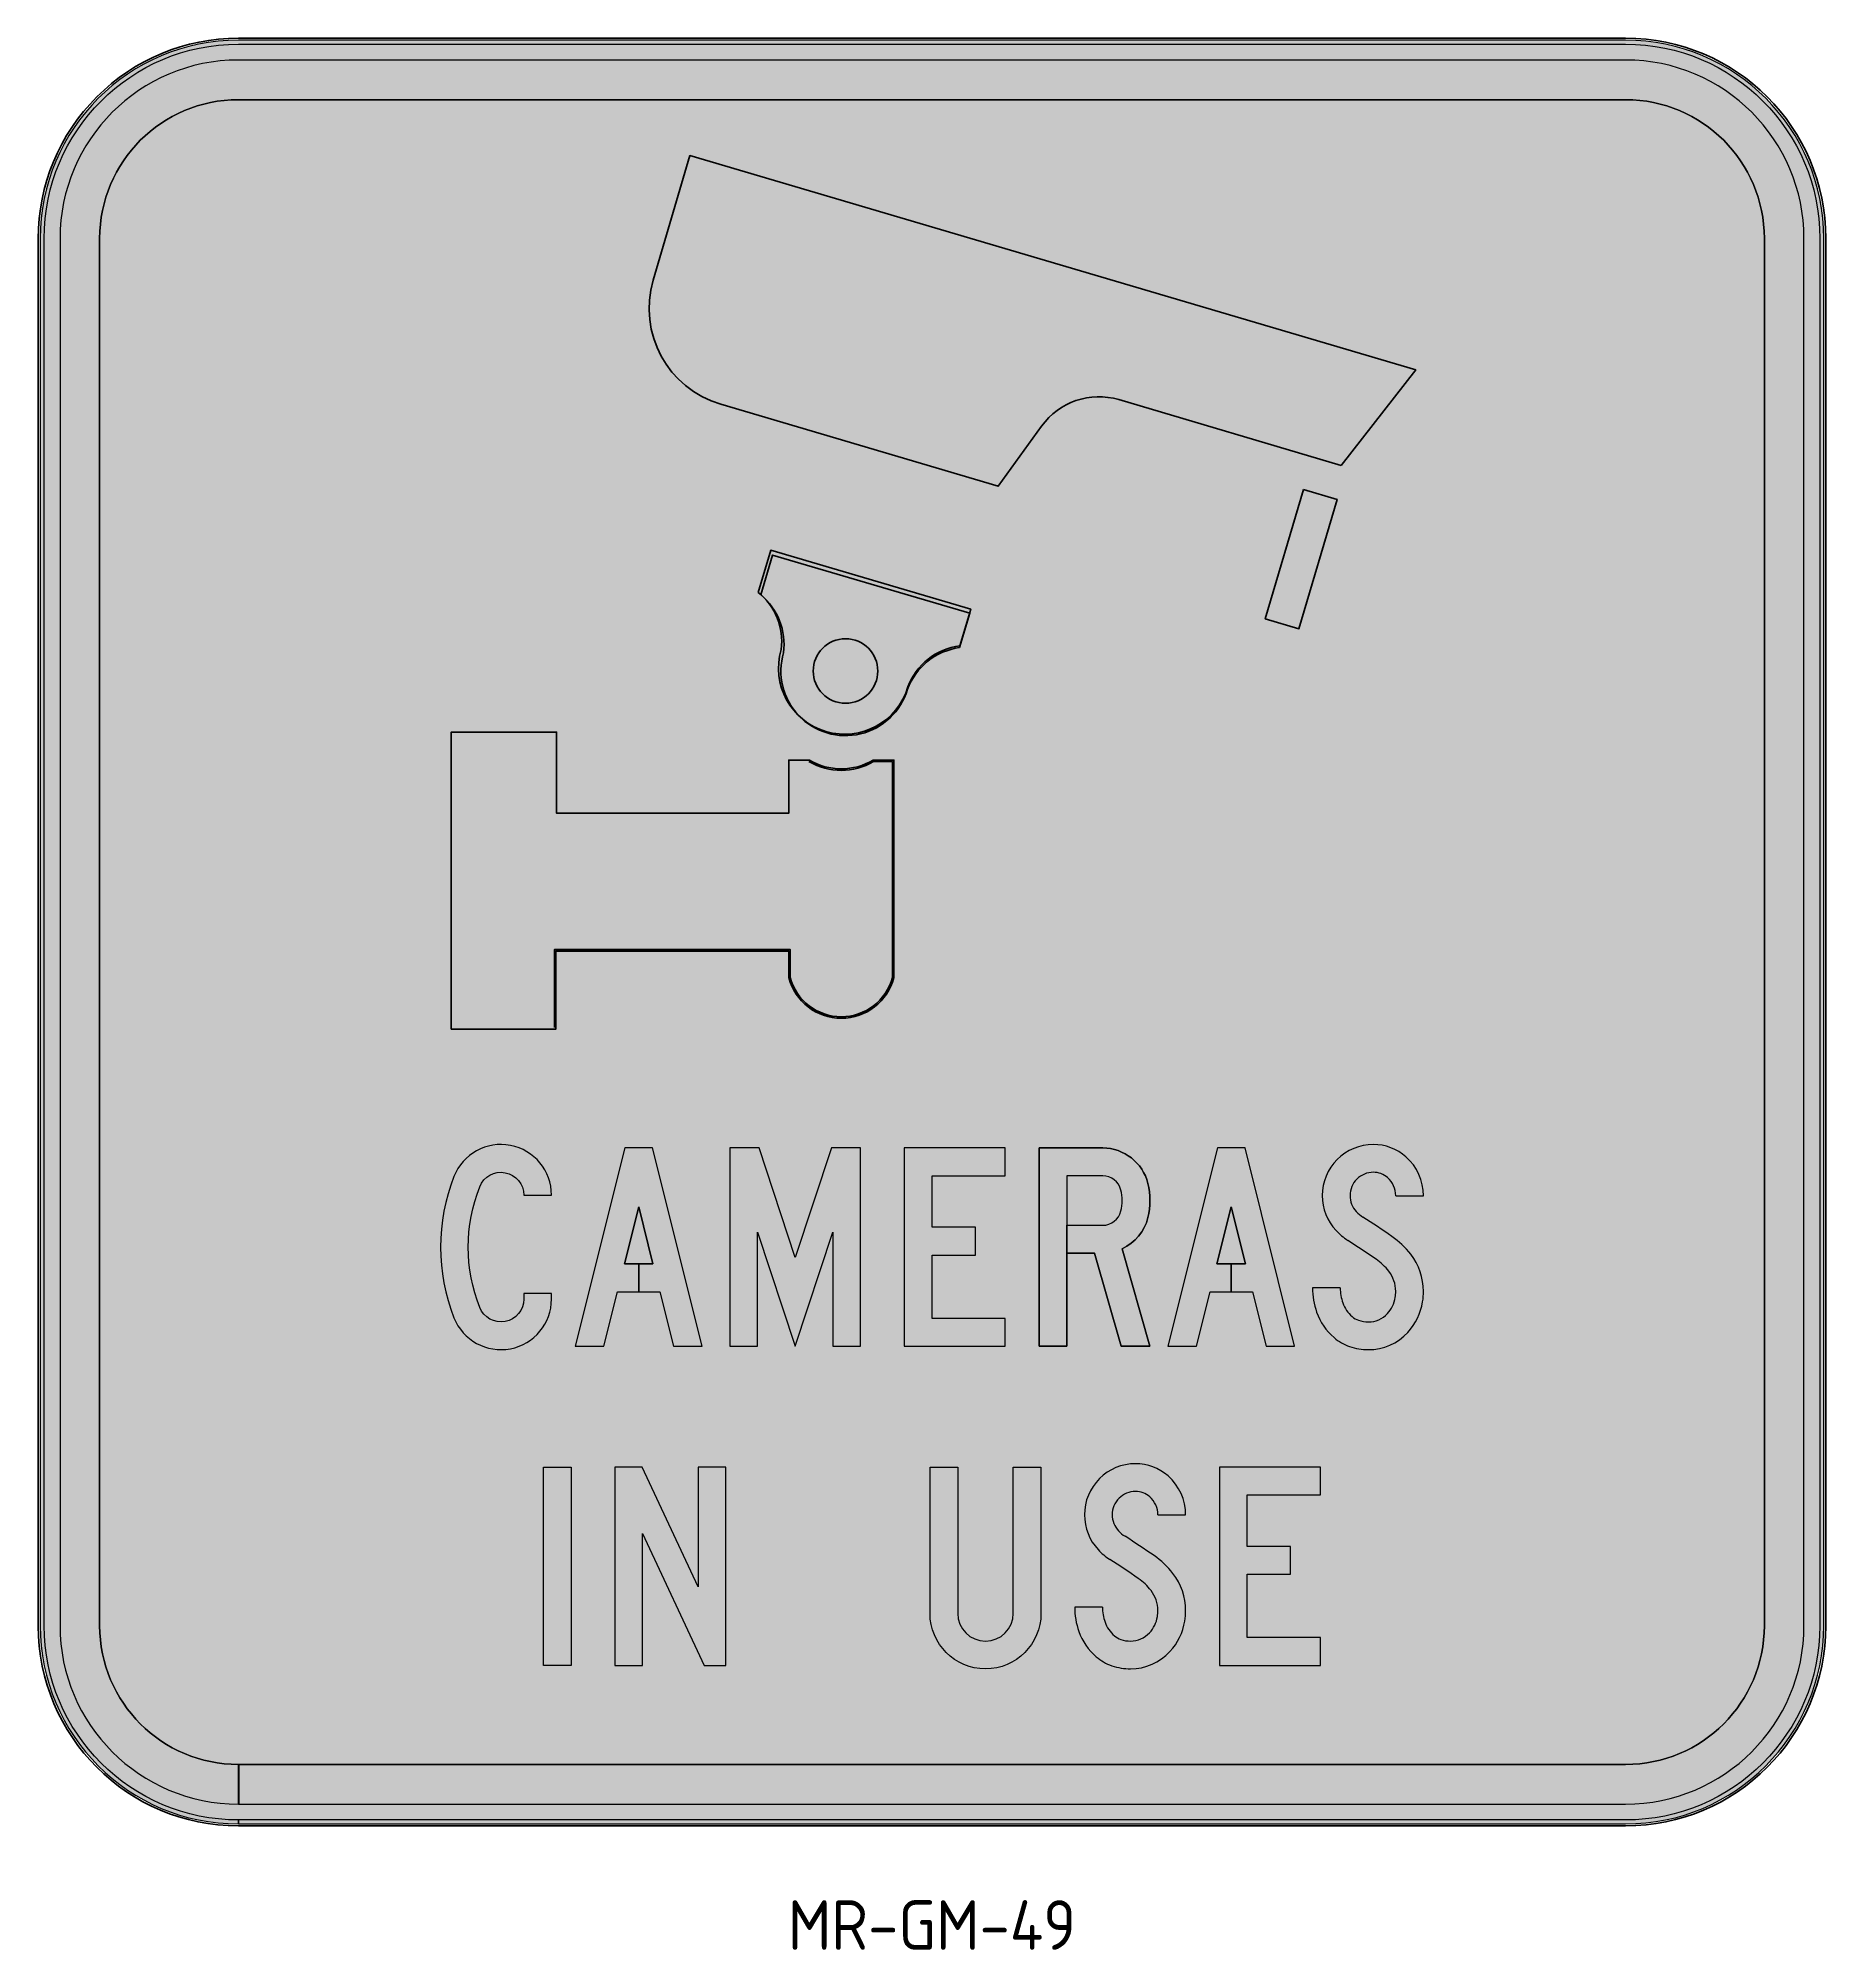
# Model space of a CAD drawing. Extents: x 2013.7 to 2103.9, y 627.3 to 723.8.
import ezdxf
from ezdxf.enums import TextEntityAlignment as Align

# ---------------------------------------------------------------- set-up
doc = ezdxf.new("R2010")
doc.units = 0
doc.header["$LTSCALE"] = 0.3
doc.header["$MEASUREMENT"] = 0
doc.linetypes.add('CENTERX2', pattern=[101.60000000000001, 63.5, -12.7, 12.7, -12.7])
for name, color, linetype, lineweight in [('GSBWFILL', 7, 'CONTINUOUS', 0), ('GSCOLORFILL', 7, 'CONTINUOUS', 0), ('GSOUTLINE', 7, 'CONTINUOUS', 0)]:
    doc.layers.add(name, color=color, linetype=linetype, lineweight=lineweight)
for name, color, linetype in [('L18', 4, 'CONTINUOUS'), ('L25', 1, 'CONTINUOUS'), ('L50', 6, 'CONTINUOUS'), ('T25', 1, 'CONTINUOUS'), ('T35', 3, 'CONTINUOUS'), ('Wipeout Frame & Hatch Boundary', 153, 'CONTINUOUS')]:
    doc.layers.add(name, color=color, linetype=linetype)
doc.styles.add('iso', font='isocp2.shx')
doc.styles.add('TSText', font='isocp2.shx')

# ---------------------------------------------------------------- blocks, each defined once
blk = doc.blocks.new('*U458')
at = {"layer": 'GSBWFILL', "transparency": 33554687}
blk.add_hatch(color=256, dxfattribs=at).paths.add_polyline_path([(-174.9000000000001, -220), (175, -220, 0.414213562373095), (220, -175), (220, 175, 0.414213562373095), (175, 220), (-175, 220, 0.414213562373095), (-220, 175), (-220, -175, 0.414213562373095), (-175, -220), (-175, -210, -0.414213562373095), (-210, -175), (-210, 175, -0.414213562373095), (-175, 210), (175, 210, -0.414213562373095), (210, 175), (210, -175, -0.414213562373095), (175, -210), (-174.9000000000001, -210)])
at = {"layer": 'GSCOLORFILL', "transparency": 33554687}
for color, points in [(7, [(-175, -225), (175, -225, 0.414213562373095), (225, -175), (225, 175, 0.414213562373095), (175, 225), (-175, 225, 0.414213562373095), (-225, 175), (-225, -175, 0.414213562373095)]), (7, [(-174.99, -225), (175, -225, 0.414213562373095), (225, -175), (225, 175, 0.414213562373095), (175, 225), (-175, 225, 0.414213562373095), (-225, 175), (-225, -175, 0.414213562373095), (-175, -225), (-175, -224, -0.414213562373095), (-224, -175), (-224, 175, -0.414213562373095), (-175, 224), (175, 224, -0.414213562373095), (224, 175), (224, -175, -0.414213562373095), (175, -224), (-174.99, -224)]), (28, [(-174.9000000000001, -220), (175, -220, 0.414213562373095), (220, -175), (220, 175, 0.414213562373095), (175, 220), (-175, 220, 0.414213562373095), (-220, 175), (-220, -175, 0.414213562373095), (-175, -220), (-175, -210, -0.414213562373095), (-210, -175), (-210, 175, -0.414213562373095), (-175, 210), (175, 210, -0.414213562373095), (210, 175), (210, -175, -0.414213562373095), (175, -210), (-174.9000000000001, -210)])]:
    blk.add_hatch(color=color, dxfattribs=at).paths.add_polyline_path(points)
at = {"layer": 'GSBWFILL', "linetype": 'Continuous', "transparency": 33554687}
for points in [[(-175, -225), (175, -225, 0.414213562373095), (225, -175), (225, 175, 0.414213562373095), (175, 225), (-175, 225, 0.414213562373095), (-225, 175), (-225, -175, 0.414213562373095), (-175, -225)], [(-174.9000000000001, -220), (175, -220, 0.414213562373095), (220, -175), (220, 175, 0.414213562373095), (175, 220), (-175, 220, 0.414213562373095), (-220, 175), (-220, -175, 0.414213562373095), (-175, -220), (-175, -210, -0.414213562373095), (-210, -175), (-210, 175, -0.414213562373095), (-175, 210), (175, 210, -0.414213562373095), (210, 175), (210, -175, -0.414213562373095), (175, -210), (-174.9000000000001, -210), (-174.9000000000001, -220)]]:
    blk.add_lwpolyline(points, format="xyb", close=True, dxfattribs=at)
at = {"layer": 'GSCOLORFILL', "color": 7, "linetype": 'Continuous', "transparency": 33554687}
for points in [[(-175, -225), (175, -225, 0.414213562373095), (225, -175), (225, 175, 0.414213562373095), (175, 225), (-175, 225, 0.414213562373095), (-225, 175), (-225, -175, 0.414213562373095), (-175, -225)], [(-174.99, -225), (175, -225, 0.414213562373095), (225, -175), (225, 175, 0.414213562373095), (175, 225), (-175, 225, 0.414213562373095), (-225, 175), (-225, -175, 0.414213562373095), (-175, -225), (-175, -224, -0.414213562373095), (-224, -175), (-224, 175, -0.414213562373095), (-175, 224), (175, 224, -0.414213562373095), (224, 175), (224, -175, -0.414213562373095), (175, -224), (-174.99, -224), (-174.99, -225)]]:
    blk.add_lwpolyline(points, format="xyb", close=True, dxfattribs=at)
at = {"layer": 'GSCOLORFILL', "color": 28, "linetype": 'Continuous', "transparency": 33554687}
blk.add_lwpolyline([(-174.9000000000001, -220), (175, -220, 0.414213562373095), (220, -175), (220, 175, 0.414213562373095), (175, 220), (-175, 220, 0.414213562373095), (-220, 175), (-220, -175, 0.414213562373095), (-175, -220), (-175, -210, -0.414213562373095), (-210, -175), (-210, 175, -0.414213562373095), (-175, 210), (175, 210, -0.414213562373095), (210, 175), (210, -175, -0.414213562373095), (175, -210), (-174.9000000000001, -210), (-174.9000000000001, -220)], format="xyb", close=True, dxfattribs=at)
at = {"layer": 'GSOUTLINE', "linetype": 'Continuous', "transparency": 33554687}
for points in [[(-175, -225), (175, -225, 0.414213562373095), (225, -175), (225, 175, 0.414213562373095), (175, 225), (-175, 225, 0.414213562373095), (-225, 175), (-225, -175, 0.414213562373095), (-175, -225)], [(-175, -220), (175, -220, 0.414213562373095), (220, -175), (220, 175, 0.414213562373095), (175, 220), (-175, 220, 0.414213562373095), (-220, 175), (-220, -175, 0.414213562373095), (-175, -220)], [(-175, -210), (175, -210, 0.414213562373095), (210, -175), (210, 175, 0.414213562373095), (175, 210), (-175, 210, 0.414213562373095), (-210, 175), (-210, -175, 0.414213562373095), (-175, -210)]]:
    blk.add_lwpolyline(points, format="xyb", close=True, dxfattribs=at)
at = {"layer": 'GSBWFILL', "color": 250, "transparency": 33554687, "style": 'TSText'}
for s in ['levels:GSCOLORFILL|GSBWFILL|GSOUTLINE', 'panelStyle:MR-VMAX-BRIDGE.ssm', 'chevronShoulderRadius:300.000', 'constructPanels:900|600|450', 'panelBorderRadius:300.000', 'chevronTipRadius:300.000', 'constructPanelMode:0', 'panelRoundCorners:0', 'heightRounding:10', 'panelStation:none', 'panelHeightLock:1', 'widthRounding:10', 'panelWidthLock:1', 'legendMaterial:0', 'panelName:name', 'panelMounting:0', 'panelStandard:1', 'panelMaterial:0', 'panelQuantity:1', 'marginAlign:9', 'panelShape:0', 'panelSizes:', 'version:2']:
    blk.add_text(s, height=0.001, dxfattribs=at).set_placement((0, 224.998), align=Align.CENTER)
blk = doc.blocks.new('Camera')
at = {"layer": 'L25'}
h = blk.add_hatch(color=256, dxfattribs=at)
edge = h.paths.add_edge_path()
edge.add_arc((84.66920673320692, 69.43763355502176), 22.79066361325882, 74.40938376992608, 144.0142474062706, ccw=False)
edge.add_line((90.79447271903791, 91.3897510960594), (167.4828634080359, 68.68678976799163))
edge.add_line((167.4828634080359, 68.68678976799163), (192.5037731776611, 100.7820902805462))
edge.add_line((192.5037731776611, 100.7820902805462), (-53.70310052317109, 174.4450922760134))
edge.add_line((-53.70310052317109, 174.4450922760134), (-66.0738022249634, 132.5620986703684))
edge.add_arc((-34.31780490458459, 121.7677670060345), 33.54043771168687, 161.2263455867749, 251.9348566067961)
edge.add_line((-44.71863138158642, 89.88071994164125), (50.97590319090068, 61.65414965362811))
edge.add_line((50.97590319090068, 61.65414965362811), (66.22784201816557, 82.82906422465453))
h = blk.add_hatch(color=256, dxfattribs=at)
edge = h.paths.add_edge_path()
edge.add_line((-41.30773826359746, 77.34438804692945), (52.73255857626737, 49.5683300337995))
edge.add_arc((54.41175770526479, 55.25352785666985), 5.927999999999619, 253.5447904168681, 325.3043242976732)
edge.add_line((59.28568226530206, 51.87920668300137), (75.87889490258294, 75.84671375786286))
edge.add_arc((85.62674402265657, 69.09807141052579), 11.85599999999926, 73.54479041686432, 145.3043242976715, ccw=False)
edge.add_line((88.98514228065233, 80.46846705626672), (144.3977076630099, 63.03057856364171))
edge.add_line((144.3977076630099, 63.03057856364171), (133.7840395961493, 27.09630397739454))
edge.add_arc((111.2020968943862, 34.43026085292252), 23.74302128284898, 256.1086426098666, 342.00771387848613, ccw=False)
edge.add_line((105.5018340014558, 11.38165866994177), (-66.67791374600438, 62.65435047593428))
edge.add_line((-66.67791374600438, 62.65435047593428), (-61.02416674809774, 82.64139518961451))
edge.add_arc((-56.40378550494188, 78.75304871488413), 6.038804611813062, 53.890681043339725, 139.9172424655408, ccw=False)
edge.add_line((-52.84495027213688, 83.63176298458768), (-46.05608513736388, 79.45982957473416))
edge.add_arc((-35.71040783360604, 96.29504745649751), 19.75999999999906, 238.4281981144308, 253.5447904168671)
h.paths.add_polyline_path([(153.865177982635, 61.69214184578107), (141.0123436040567, 18.17681077814973), (152.3524745218374, 14.82735161188282), (165.2053089004148, 58.34268267951404)])
h = blk.add_hatch(color=256, dxfattribs=at)
edge = h.paths.add_edge_path()
edge.add_line((42.06102124824974, 20.87137592221256), (-25.09119582047788, 40.70382468697812))
edge.add_line((-25.09119582047788, 40.70382468697812), (-28.82078195788654, 26.5966810118332))
edge.add_arc((-44.60620257825758, 8.66193400229588), 23.89214629241465, -6.017991549887711, 48.64710411122883, ccw=False)
edge.add_arc((0, 0), 21.73599999999982, 163.5447904168678, 343.5447904168681)
edge.add_arc((41.24222801982432, -13.66947818873166), 21.73599999999959, 97.55712247335822, 159.7803008659894, ccw=False)
edge.add_line((38.38362725755269, 7.877728072914692), (42.06102124825065, 20.87137592221256))
edge = h.paths.add_edge_path(flags=16)
edge.add_arc((-9.094947017729282e-13, 2.273736754432321e-13), 10.86799999999994, 0, 360)
h = blk.add_hatch(color=256, dxfattribs=at)
h.dxf.hatch_style = 1
edge = h.paths.add_edge_path()
edge.add_line((-18.67041535993758, -29.71924458695628), (-12.34721535993776, -29.71924458695594))
edge.add_arc((-1.646306181458385, -12.44637421554694), 20.31899377709371, 238.2209078709051, 302.3636036594885)
edge.add_line((9.230254894363497, -29.60918072490074), (15.55345489436422, -29.60918072490063))
edge.add_line((15.55345489436422, -29.60918072490063), (15.77071385508953, -103.0705003375))
edge.add_arc((-1.420486144911592, -98.51711713816326), 17.78400000000026, 194.8351115819763, 345.16488841802374, ccw=False)
edge.add_line((-18.61168614491089, -103.0705003375), (-18.61168614491089, -93.705525479465))
edge.add_line((-18.61168614491089, -93.705525479465), (-97.93825447792824, -93.705525479465))
edge.add_line((-97.93825447792915, -93.705525479465), (-97.93825447792915, -119.9545636059241))
edge.add_line((-97.93825447792915, -119.9545636059241), (-132.9134539716279, -119.7171594600158))
edge.add_line((-132.9134539716279, -119.7171594600158), (-133.8451445087903, -19.78593794992389))
edge.add_line((-133.8451445087903, -19.78593794992389), (-97.2611011893514, -20.02334209583228))
edge.add_line((-97.2611011893514, -20.02334209583228), (-97.77281189572113, -47.70537429487126))
edge.add_line((-97.77281189572113, -47.70537429487126), (-18.71154593771007, -47.70537429487126))
edge.add_line((-18.71154593771007, -47.70537429487126), (-18.67041535993758, -29.71924458695628))
blk.add_lwpolyline([(166.7837793174422, 69.16355601610746), (91.92621666620471, 91.27373721282197, 0.3186008350386753), (65.96961502853992, 82.39255785241289), (51.39919210745757, 62.16601046160963), (-41.99356785821965, 89.75080980810924, -0.414213562373098), (-64.69422712350115, 131.482392535363), (-52.32352542170793, 173.365386141008), (191.8046890870673, 101.258856528662)], format="xyb", close=True, dxfattribs=at)
at = {"layer": 'L50'}
blk.add_lwpolyline([(154.023859703525, 61.08642588285932), (141.1710253249466, 17.57109481522798), (152.5111562427273, 14.22163564896107), (165.3639906213048, 57.73696671659229)], close=True, dxfattribs=at)
for points in [[(38.46008377041926, 8.420603389996927, 0.2822276516557647), (21.00912334612258, -5.319812424130532, -0.9987357373694056), (-21.6364506395339, 7.251721132855209, 0.2599947367728853), (-29.35878729053456, 26.44922511324978), (-25.1725739409967, 40.6223214482111), (42.10226696297286, 20.75179842173986)], [(38.38362725755269, 7.877728072914692, 0.278373520965832), (20.84572535052575, -6.157063472990899, -1.000000000000006), (-20.84572535052575, 6.157063472991013, 0.2564196890260366), (-28.48655428020902, 25.6303989692758), (-24.53302895965226, 39.0156926827807), (41.79427897383994, 19.42503617780903)], [(16.26471385508921, -103.134365773444, -0.7724397442335569), (-19.10568614491149, -103.134365773444), (-19.10568614491149, -94.19952547946502), (-97.44425447792946, -94.19952547946502), (-97.44425447792946, -120.4485636059242), (-132.6567667368799, -120.4485636059242), (-132.6567667368799, -20.56267673209425), (-97.17895210292227, -20.56267673209425), (-97.17895210292227, -47.87227902051677), (-19.10568614491149, -47.87227902051677), (-19.10568614491149, -29.95404445386657), (-12.15267753370517, -29.95404445386623, 0.2766556562546071), (9.311705243882898, -29.95404445386669), (16.26471385508921, -29.95404445386646)]]:
    blk.add_lwpolyline(points, format="xyb", close=True, dxfattribs=at)
for points in [[(-12.28848614491199, -30.44804445386626, 0.2731985141439801), (9.4475138550888, -30.4480444538666), (15.77071385508953, -30.44804445386649), (15.77071385508953, -103.0705003375, -0.7696156638665891), (-18.61168614491089, -103.0705003375), (-18.61168614491089, -93.705525479465), (-97.93825447792915, -93.705525479465), (-97.93825447792915, -119.9545636059241)], [(1.297067741165847, -116.1463980464852), (0.2287895298823059, -116.2244756579577, -0.3663741095108233)]]:
    blk.add_lwpolyline(points, format="xyb", dxfattribs=at)
blk.add_circle((-9.094947017729282e-13, 0), 10.868, dxfattribs=at)
at = {"layer": 'Wipeout Frame & Hatch Boundary'}
blk.add_lwpolyline([(-19.10568614491149, -29.95404445386657), (-12.15267753370517, -29.95404445386623, 0.2766556562546071), (9.311705243882898, -29.95404445386669), (16.26471385508921, -29.95404445386646), (16.26471385508921, -103.134365773444, -0.7724397442335563), (-19.10568614491149, -103.134365773444), (-19.10568614491149, -94.19952547946502), (-97.44425447792946, -94.19952547946502), (-97.44425447792946, -120.4485636059242), (-132.6567667368799, -120.4485636059242), (-132.6567667368799, -20.56267673209425), (-97.17895210292227, -20.56267673209425), (-97.17895210292227, -47.87227902051677), (-19.10568614491149, -47.87227902051677)], format="xyb", close=True, dxfattribs=at)
blk = doc.blocks.new('*U86')
at = {"layer": 'GSBWFILL', "linetype": 'Continuous'}
blk.add_hatch(color=256, dxfattribs=at).paths.add_polyline_path([(0, 200), (28, 200), (28, 0), (0, 0)])
at = {"layer": 'GSCOLORFILL', "linetype": 'Continuous'}
blk.add_hatch(color=0, dxfattribs=at).paths.add_polyline_path([(0, 200), (28, 200), (28, 0), (0, 0)])
at = {"layer": 'GSBWFILL'}
blk.add_lwpolyline([(0, 200), (28, 200), (28, 0), (0, 0)], close=True, dxfattribs=at)
at = {"layer": 'GSCOLORFILL', "color": 0}
blk.add_lwpolyline([(0, 200), (28, 200), (28, 0), (0, 0)], close=True, dxfattribs=at)
at = {"layer": 'GSOUTLINE'}
blk.add_lwpolyline([(0, 200), (28.00000000000003, 200), (28.00000000000003, 0), (0, 0)], close=True, dxfattribs=at)
blk = doc.blocks.new('*U87')
at = {"layer": 'GSBWFILL', "linetype": 'Continuous'}
blk.add_hatch(color=256, dxfattribs=at).paths.add_polyline_path([(27.99999999999999, 133), (90, 0), (112, 0), (112, 200), (83.99999999999999, 200), (84, 79.1412182153928), (27.65981601018314, 200), (0, 200), (0, 0), (28, 0)])
at = {"layer": 'GSCOLORFILL', "linetype": 'Continuous'}
blk.add_hatch(color=0, dxfattribs=at).paths.add_polyline_path([(27.65981601018313, 200), (0, 200), (0, 0), (28, 0), (28, 133), (90, 0), (112, 0), (112, 200), (83.99999999999999, 200), (84, 79.1412182153928)])
at = {"layer": 'GSBWFILL'}
blk.add_lwpolyline([(90, 0), (112, 0), (112, 200), (84, 200), (84, 79.14121821539283), (27.65981601018314, 200), (0, 200), (0, 0), (28, 0), (28, 133)], close=True, dxfattribs=at)
at = {"layer": 'GSCOLORFILL', "color": 0}
blk.add_lwpolyline([(90, 0), (112, 0), (112, 200), (84, 200), (84, 79.14121821539283), (27.65981601018314, 200), (0, 200), (0, 0), (28, 0), (28, 133)], close=True, dxfattribs=at)
at = {"layer": 'GSOUTLINE'}
blk.add_lwpolyline([(90, 0), (112, 0), (112, 200), (84, 200), (84.00000000000001, 79.14121821539283), (27.65981601018314, 200), (0, 200), (0, 0), (28, 0), (28, 133)], close=True, dxfattribs=at)
blk = doc.blocks.new('*U85')
at = {"layer": 'T35', "color": 28, "xscale": 0.25, "yscale": 0.25, "zscale": 0.25}
for name, p in [('*U86', (0, 0)), ('*U87', (18, 0))]:
    blk.add_blockref(name, p, dxfattribs=at)
blk = doc.blocks.new('*U89')
at = {"layer": 'GSBWFILL', "linetype": 'Continuous'}
blk.add_hatch(color=256, dxfattribs=at).paths.add_polyline_path([(28, 200), (0, 200), (0, 52.50000000000001, 1), (112, 52.50000000000001), (112, 200), (84, 200), (84, 52.5, -1), (28, 52.5)])
at = {"layer": 'GSCOLORFILL', "linetype": 'Continuous'}
blk.add_hatch(color=0, dxfattribs=at).paths.add_polyline_path([(84, 52.5, -1), (28, 52.5), (28, 200), (0, 200), (0, 52.50000000000001, 1), (112, 52.50000000000001), (112, 200), (84, 200)])
at = {"layer": 'GSBWFILL'}
blk.add_lwpolyline([(28, 200), (28, 52.5, 0.9999999999999999), (84, 52.5), (84, 200), (112, 200), (112, 52.5, -0.9999999999999999), (0, 52.50000000000001), (0, 200)], format="xyb", close=True, dxfattribs=at)
at = {"layer": 'GSCOLORFILL', "color": 0}
blk.add_lwpolyline([(28, 200), (28, 52.5, 0.9999999999999999), (84, 52.5), (84, 200), (112, 200), (112, 52.5, -0.9999999999999999), (0, 52.50000000000001), (0, 200)], format="xyb", close=True, dxfattribs=at)
at = {"layer": 'GSOUTLINE'}
blk.add_lwpolyline([(28, 200), (28, 52.5, 0.9999999999999999), (84, 52.5), (84, 200), (112, 200), (112, 52.5, -0.9999999999999999), (0, 52.50000000000001), (0, 200)], format="xyb", close=True, dxfattribs=at)
blk = doc.blocks.new('*U90')
at = {"layer": 'GSBWFILL'}
h = blk.add_hatch(color=256, dxfattribs=at)
edge = h.paths.add_edge_path()
edge.add_arc((-588.4723226266601, -858.0780040650642), 1149.124344074378, 55.390937114462815, 57.1046488588774, ccw=False)
edge.add_arc((31.18875155796178, 39.86795207670414), 58.12169191857565, 37.884517576685596, 55.39093711446287, ccw=False)
edge.add_arc((51.07604529441613, 55.3411589762802), 32.92398202427961, -5.115907697472721e-13, 37.884517576685425, ccw=False)
edge.add_arc((45.39801581993486, 55.34115897628291), 38.60201149876088, 350.8629013217493, 359.99999999999557, ccw=False)
edge.add_arc((52.5060887035079, 54.19790915921546), 31.40258650349834, 317.29673378813345, 350.8629013217563, ccw=False)
edge.add_arc((56.3989800737183, 50.60524148717003), 26.10524148716998, 269.9999999999999, 317.29673378814437, ccw=False)
edge.add_arc((56.39898007371815, 55.00067885734074), 30.5006788573407, 251.0789535256293, 270.00000000000017, ccw=False)
edge.add_arc((52.92295380146508, 44.86019333778771), 19.78096779697818, 229.3133006079087, 251.0789535256289, ccw=False)
edge.add_arc((61.12408724516904, 54.39936889565766), 32.36089069361404, 199.4306394672327, 229.3133006079094, ccw=False)
edge.add_arc((73.76258936871797, 58.85737200696578), 45.76258937718751, 180.0011023316868, 199.4302684762635, ccw=False)
edge.add_line((28, 58.85649156598452), (0, 58.85649156598452))
edge.add_arc((73.76258927216888, 58.85737198186531), 73.76258927742312, 180.0006838712507, 199.430409309594)
edge.add_arc((61.12408724516904, 54.39936889565759), 60.36089069361399, 199.4306394672326, 229.3133006079094)
edge.add_arc((52.92295380146489, 44.86019333778737), 47.78096779697781, 229.3133006079091, 251.0789535256293)
edge.add_arc((56.39898007371816, 55.00067885734096), 58.50067885734091, 251.0789535256294, 270.0000000000002)
edge.add_arc((56.39898007371833, 50.60524148716994), 54.10524148716989, 270, 317.2967337881445)
edge.add_arc((52.50608870351375, 54.19790915921264), 59.40258650349213, 317.2967337881368, 350.8629013217596)
edge.add_arc((45.39801581995373, 55.34115897628128), 66.60201149874202, 350.8629013217525, 359.9999999999986)
edge.add_arc((51.07604529441608, 55.34115897628012), 60.92398202427966, 359.9999999999996, 397.8845175766854)
edge.add_arc((31.18875155796106, 39.86795207670393), 86.12169191857632, 37.88451757668539, 55.39093711446263)
edge.add_arc((-588.4723226266598, -858.0780040650584), 1177.124344074373, 55.39093711446263, 57.10464885887728)
edge.add_arc((69.97983884586506, 159.9151743049558), 35.25734506305535, 223.0175993707188, 237.1046488588782, ccw=False)
edge.add_arc((61.47128691910493, 151.9759336269728), 23.62003444447538, 179.9999999999997, 223.0175993707179, ccw=False)
edge.add_arc((61.37529404391439, 151.9759153760051), 23.52404156929193, 89.99988059696187, 179.9999555474589, ccw=False)
edge.add_arc((61.3753429696798, 153.7310205923658), 21.76893635288013, 48.67847151851021, 89.9999997426533, ccw=False)
edge.add_arc((59.71208169603344, 151.8392041010447), 24.28794562266184, 1.1368683772161603e-13, 48.67847151851021, ccw=False)
edge.add_line((84.00002731869529, 151.8392041010448), (112.0000273186952, 151.8392041010448))
edge.add_arc((59.71208169603332, 151.8392041010447), 52.28794562266185, 6.228754935835708e-14, 48.67847151851004)
edge.add_arc((61.37534296967969, 153.7310205923658), 49.76893635288013, 48.67847151851002, 89.99999974265315)
edge.add_arc((61.37527579294667, 151.9759336269729), 51.52402331831713, 89.99992504950285, 180)
edge.add_arc((61.47128691910104, 151.9759336269713), 51.62003444447149, 179.9999999999982, 223.0175993707195)
edge.add_arc((69.97983884586587, 159.9151743049557), 63.25734506305586, 223.0175993707178, 237.1046488588772)
at = {"layer": 'GSCOLORFILL'}
h = blk.add_hatch(color=0, dxfattribs=at)
edge = h.paths.add_edge_path()
edge.add_arc((-588.4723226266601, -858.0780040650652), 1149.124344074379, 55.390937114462815, 57.10464885887751, ccw=False)
edge.add_arc((31.18875155796184, 39.86795207670409), 58.12169191857565, 37.884517576685596, 55.39093711446287, ccw=False)
edge.add_arc((51.0760452944162, 55.34115897628014), 32.9239820242796, -5.115907697472721e-13, 37.884517576685425, ccw=False)
edge.add_arc((45.39801581993492, 55.34115897628286), 38.60201149876088, 350.8629013217493, 359.99999999999557, ccw=False)
edge.add_arc((52.50608870350796, 54.1979091592154), 31.40258650349834, 317.29673378813345, 350.8629013217563, ccw=False)
edge.add_arc((56.39898007371836, 50.60524148716998), 26.10524148716998, 269.9999999999999, 317.29673378814437, ccw=False)
edge.add_arc((56.39898007371819, 55.00067885734079), 30.50067885734079, 251.0789535256293, 270.0000000000002, ccw=False)
edge.add_arc((52.92295380146511, 44.86019333778766), 19.78096779697818, 229.3133006079087, 251.0789535256289, ccw=False)
edge.add_arc((61.1240872451691, 54.3993688956575), 32.36089069361397, 199.4306394672325, 229.3133006079092, ccw=False)
edge.add_arc((73.76258936871804, 58.85737200696581), 45.76258937718752, 180.0011023316869, 199.4302684762636, ccw=False)
edge.add_line((28.00000000000006, 58.85649156598447), (5.684341886080801e-14, 58.85649156598447))
edge.add_arc((73.76258927216892, 58.85737198186517), 73.7625892774231, 180.0006838712507, 199.4304093095939)
edge.add_arc((61.12408724516906, 54.39936889565754), 60.36089069361399, 199.4306394672326, 229.3133006079094)
edge.add_arc((52.92295380146494, 44.86019333778746), 47.78096779697793, 229.3133006079092, 251.0789535256294)
edge.add_arc((56.39898007371823, 55.00067885734082), 58.50067885734082, 251.0789535256293, 270.0000000000002)
edge.add_arc((56.39898007371839, 50.60524148716989), 54.10524148716989, 270, 317.2967337881445)
edge.add_arc((52.50608870351381, 54.19790915921259), 59.40258650349213, 317.2967337881368, 350.8629013217596)
edge.add_arc((45.39801581995378, 55.34115897628123), 66.60201149874202, 350.8629013217525, 359.9999999999986)
edge.add_arc((51.07604529441615, 55.34115897628006), 60.92398202427965, 359.9999999999996, 397.8845175766854)
edge.add_arc((31.18875155796111, 39.86795207670387), 86.12169191857632, 37.88451757668539, 55.39093711446263)
edge.add_arc((-588.4723226266597, -858.0780040650593), 1177.124344074374, 55.39093711446266, 57.1046488588773)
edge.add_arc((69.97983884586509, 159.9151743049558), 35.25734506305535, 223.0175993707188, 237.1046488588782, ccw=False)
edge.add_arc((61.47128691910495, 151.9759336269727), 23.62003444447538, 179.9999999999997, 223.0175993707179, ccw=False)
edge.add_arc((61.37529404391444, 151.975915376005), 23.52404156929194, 89.99988059696187, 179.9999555474588, ccw=False)
edge.add_arc((61.37534296967986, 153.7310205923658), 21.76893635288013, 48.67847151851021, 89.9999997426533, ccw=False)
edge.add_arc((59.71208169603349, 151.8392041010447), 24.28794562266184, 1.1368683772161603e-13, 48.67847151851021, ccw=False)
edge.add_line((84.00002731869535, 151.8392041010447), (112.0000273186952, 151.8392041010447))
edge.add_arc((59.71208169603338, 151.8392041010447), 52.28794562266185, 6.228754935835708e-14, 48.67847151851004)
edge.add_arc((61.37534296967974, 153.7310205923658), 49.76893635288013, 48.67847151851002, 89.99999974265315)
edge.add_arc((61.37527579294671, 151.9759336269728), 51.52402331831715, 89.99992504950283, 180)
edge.add_arc((61.47128691910107, 151.9759336269712), 51.62003444447149, 179.9999999999982, 223.0175993707195)
edge.add_arc((69.9798388458659, 159.9151743049557), 63.25734506305586, 223.0175993707178, 237.1046488588772)
at = {"layer": 'GSBWFILL'}
blk.add_lwpolyline([(35.6243747548364, 106.8002631074727, -0.007477617457592849), (64.20035787855659, 87.70480941089664, -0.07653508003658695), (77.0612996781415, 75.55885288404744, -0.1668246549558401), (84.00002731869574, 55.34115897627992, -0.03988925045285916), (83.51021385884701, 49.21126073950864, -0.1475163149276702), (75.58309381173683, 32.90062589715426, -0.2093514251822395), (56.39898007371823, 24.50000000000005, -0.08274672380428141), (46.50867981910588, 26.14806421616401, -0.09525713690544169), (40.02729793126755, 29.86056845372718, -0.1311316713294231), (30.60631442254314, 43.6340176041005, -0.08497940783612039), (28, 58.85649156598452), (0, 58.85649156598452, 0.08498186583925775), (4.201057313777966, 34.31938411587321, 0.1311316713294234), (21.77347091575191, 8.628569035687626, 0.09525713690544146), (37.42926199944336, -0.3389924730190117, 0.08274672380428119), (56.39898007371835, -3.49999999999995, 0.2093514251822393), (96.1596199828706, 13.91098212143674, 0.1475163149276702), (111.154927272909, 44.76493413720203, 0.03988925045285871), (112.0000273186957, 55.34115897627969, 0.1668246549558401), (99.16030101424212, 92.752867538776, 0.07653508003658697), (80.10362818031524, 110.7501124835231, 0.007477617457592849), (50.83135180374566, 130.3108532539143, -0.06154387494556116), (44.20163620944518, 135.8618034449074, -0.189935492987521), (37.85125247462955, 151.9759336269729, -0.4142139455164167), (61.37534306745601, 175.499956945246, -0.1822786324601297), (75.74902124016751, 170.0798420456773, -0.2156526607116338), (84.00002731869529, 151.8392041010448), (112.0000273186952, 151.8392041010448, 0.2156526607116334), (94.23697053863691, 191.1082925529595, 0.1822786324601297), (61.37534319321935, 203.499956945246, 0.4142139455164178), (9.851252474629547, 151.9759336269729, 0.1899354929875355), (23.72959917634196, 116.7595601286042, 0.06154387494556116)], format="xyb", close=True, dxfattribs=at)
at = {"layer": 'GSCOLORFILL', "color": 0}
blk.add_lwpolyline([(35.62437475483642, 106.8002631074727, -0.007477617457592849), (64.20035787855664, 87.70480941089659, -0.07653508003658695), (77.06129967814155, 75.55885288404738, -0.1668246549558401), (84.0000273186958, 55.34115897627987, -0.03988925045285916), (83.51021385884707, 49.21126073950859, -0.1475163149276702), (75.58309381173689, 32.90062589715421, -0.2093514251822395), (56.39898007371829, 24.5, -0.08274672380428141), (46.50867981910591, 26.14806421616396, -0.09525713690544169), (40.02729793126758, 29.86056845372713, -0.1311316713294231), (30.60631442254322, 43.63401760410045, -0.08497940783612039), (28.00000000000006, 58.85649156598447), (5.684341886080801e-14, 58.85649156598447, 0.08498186583925775), (4.201057313777994, 34.31938411587316, 0.1311316713294234), (21.77347091575194, 8.628569035687576, 0.09525713690544146), (37.42926199944344, -0.3389924730190614, 0.08274672380428119), (56.39898007371841, -3.5, 0.2093514251822393), (96.15961998287065, 13.91098212143669, 0.1475163149276702), (111.1549272729091, 44.76493413720198, 0.03988925045285871), (112.0000273186958, 55.34115897627964, 0.1668246549558401), (99.16030101424218, 92.75286753877594, 0.07653508003658697), (80.1036281803153, 110.750112483523, 0.007477617457592849), (50.83135180374569, 130.3108532539143, -0.06154387494556116), (44.20163620944521, 135.8618034449073, -0.189935492987521), (37.85125247462958, 151.9759336269728, -0.4142139455164167), (61.37534306745607, 175.4999569452459, -0.1822786324601297), (75.74902124016756, 170.0798420456772, -0.2156526607116338), (84.00002731869535, 151.8392041010447), (112.0000273186952, 151.8392041010447, 0.2156526607116334), (94.23697053863697, 191.1082925529595, 0.1822786324601297), (61.37534319321941, 203.4999569452459, 0.4142139455164178), (9.851252474629575, 151.9759336269728, 0.1899354929875355), (23.72959917634199, 116.7595601286041, 0.06154387494556116)], format="xyb", close=True, dxfattribs=at)
at = {"layer": 'GSOUTLINE'}
blk.add_lwpolyline([(35.6243747548364, 106.8002631074727, -0.007477617457592849), (64.20035787855656, 87.70480941089659, -0.07653508003658695), (77.06129967814147, 75.55885288404738, -0.1668246549558401), (84.00002731869571, 55.34115897627987, -0.03988925045285916), (83.51021385884698, 49.21126073950859, -0.1475163149276702), (75.5830938117368, 32.90062589715421, -0.2093514251822395), (56.39898007371826, 24.5, -0.08274672380428141), (46.50867981910588, 26.14806421616396, -0.09525713690544169), (40.02729793126755, 29.86056845372713, -0.1311316713294231), (30.60631442254314, 43.63401760410045, -0.08497940783612039), (28, 58.85649156598447), (3.319650869297586e-15, 58.85649156598447, 0.08498186583925775), (4.201057313777966, 34.31938411587316, 0.1311316713294234), (21.77347091575191, 8.628569035687576, 0.09525713690544146), (37.42926199944336, -0.3389924730190614, 0.08274672380428119), (56.39898007371838, -3.5, 0.2093514251822393), (96.15961998287057, 13.91098212143669, 0.1475163149276702), (111.154927272909, 44.76493413720198, 0.03988925045285871), (112.0000273186957, 55.34115897627964, 0.1668246549558401), (99.1603010142421, 92.75286753877594, 0.07653508003658697), (80.10362818031527, 110.750112483523, 0.007477617457592849), (50.83135180374566, 130.3108532539143, -0.06154387494556116), (44.20163620944518, 135.8618034449073, -0.189935492987521), (37.85125247462955, 151.9759336269728, -0.4142139455164167), (61.37534306745599, 175.4999569452459, -0.1822786324601297), (75.74902124016748, 170.0798420456772, -0.2156526607116338), (84.00002731869526, 151.8392041010447), (112.0000273186952, 151.8392041010447, 0.2156526607116334), (94.23697053863694, 191.1082925529595, 0.1822786324601297), (61.37534319321938, 203.4999569452459, 0.4142139455164178), (9.851252474629547, 151.9759336269728, 0.1899354929875355), (23.72959917634196, 116.7595601286041, 0.06154387494556116)], format="xyb", close=True, dxfattribs=at)
blk = doc.blocks.new('*U91')
at = {"layer": 'GSBWFILL', "linetype": 'Continuous'}
blk.add_hatch(color=256, dxfattribs=at).paths.add_polyline_path([(28, 28), (28, 92), (71.81454086025929, 92), (71.81454086025929, 120), (28, 120), (28, 172), (102, 172), (102, 200), (0, 200), (0, 0), (102, 0), (102, 28)])
at = {"layer": 'GSCOLORFILL', "linetype": 'Continuous'}
blk.add_hatch(color=0, dxfattribs=at).paths.add_polyline_path([(28, 28), (28, 92), (71.81454086025929, 92), (71.81454086025929, 120), (28, 120), (28, 172), (102, 172), (102, 200), (0, 200), (0, 0), (102, 0), (102, 28)])
at = {"layer": 'GSBWFILL'}
blk.add_lwpolyline([(28, 28), (28, 92), (71.81454086025929, 92), (71.81454086025929, 120), (28, 120), (28, 172), (102, 172), (102, 200), (0, 200), (0, 0), (102, 0), (102, 28)], close=True, dxfattribs=at)
at = {"layer": 'GSCOLORFILL', "color": 0}
blk.add_lwpolyline([(28, 28), (28, 92), (71.81454086025929, 92), (71.81454086025929, 120), (28, 120), (28, 172), (102, 172), (102, 200), (0, 200), (0, 0), (102, 0), (102, 28)], close=True, dxfattribs=at)
at = {"layer": 'GSOUTLINE'}
blk.add_lwpolyline([(28, 28), (28, 92), (71.81454086025927, 92), (71.81454086025927, 120), (28, 120), (28, 172), (102, 172), (102, 200), (0, 200), (0, 0), (102, 0), (102, 28)], close=True, dxfattribs=at)
blk = doc.blocks.new('*U88')
at = {"layer": 'T35', "color": 28, "yscale": 0.25}
for name, p, xscale, zscale in [('*U89', (0, 0), 0.25, 0.25), ('*U90', (36.5, 0), 0.2499999390207835, 0.2499999390207835), ('*U91', (73, 0), 0.25, 0.25)]:
    blk.add_blockref(name, p, dxfattribs=dict(at, xscale=xscale, zscale=zscale))
blk = doc.blocks.new('*U84')
at = {"layer": 'T35'}
for name, p in [('*U85', (-98, 0)), ('*U88', (-0.5000000000004547, 0))]:
    blk.add_blockref(name, p, dxfattribs=at)
blk = doc.blocks.new('*U94')
at = {"layer": 'GSBWFILL', "linetype": 'Continuous'}
blk.add_hatch(color=256, dxfattribs=at).paths.add_polyline_path([(13.57111597374183, 171.2483588621445, 0.1904761904761906), (13.57111597374178, 28.75164113785565, 0.8275027774491402), (112, 47.50000000000006), (112, 53.00000000000004), (84, 53.00000000000002), (84, 47.50000000000006, -0.8275027774491398), (39.61050328227567, 39.04485776805257, -0.1904761904761906), (39.61050328227569, 160.9551422319475, -0.8275027774491434), (84, 152.5), (112, 152.5, 0.8275027774491418)])
at = {"layer": 'GSCOLORFILL', "linetype": 'Continuous'}
blk.add_hatch(color=0, dxfattribs=at).paths.add_polyline_path([(84, 152.5), (112, 152.5, 0.8275027774491394), (13.57111597374188, 171.2483588621446, 0.1904761904761906), (13.57111597374177, 28.75164113785566, 0.8275027774491402), (112, 47.50000000000006), (112, 53.00000000000004), (84, 53.00000000000001), (84, 47.50000000000006, -0.8275027774491398), (39.61050328227567, 39.04485776805257, -0.1904761904761906), (39.61050328227569, 160.9551422319475, -0.8275027774491434)])
at = {"layer": 'GSBWFILL'}
blk.add_lwpolyline([(84, 47.50000000000003, -0.8275027774491405), (39.61050328227566, 39.04485776805259, -0.1904761904761905), (39.61050328227572, 160.9551422319475, -0.8275027774491404), (84, 152.5), (112, 152.5, 0.8275027774491404), (13.57111597374183, 171.2483588621445, 0.1904761904761905), (13.57111597374177, 28.75164113785567, 0.8275027774491405), (112, 47.50000000000003), (112, 53.00000000000004), (84, 53.00000000000001)], format="xyb", close=True, dxfattribs=at)
at = {"layer": 'GSCOLORFILL', "color": 0}
blk.add_lwpolyline([(84, 47.50000000000003, -0.8275027774491405), (39.61050328227566, 39.04485776805259, -0.1904761904761905), (39.61050328227572, 160.9551422319475, -0.8275027774491404), (84, 152.5), (112, 152.5, 0.8275027774491404), (13.57111597374183, 171.2483588621445, 0.1904761904761905), (13.57111597374177, 28.75164113785567, 0.8275027774491405), (112, 47.50000000000003), (112, 53.00000000000004), (84, 53.00000000000001)], format="xyb", close=True, dxfattribs=at)
at = {"layer": 'GSOUTLINE'}
blk.add_lwpolyline([(84, 47.50000000000003, -0.8275027774491405), (39.61050328227569, 39.04485776805259, -0.1904761904761905), (39.61050328227572, 160.9551422319475, -0.8275027774491404), (84, 152.5), (112, 152.5, 0.8275027774491404), (13.5711159737418, 171.2483588621445, 0.1904761904761905), (13.57111597374177, 28.75164113785567, 0.8275027774491405), (112, 47.50000000000003), (112, 53.00000000000004), (84, 53.00000000000001)], format="xyb", close=True, dxfattribs=at)
blk = doc.blocks.new('*U95')
at = {"layer": 'GSBWFILL', "linetype": 'Continuous'}
blk.add_hatch(color=256, dxfattribs=at).paths.add_polyline_path([(64, 140.5530424827055), (78.38826062067636, 82.99999999999999), (64.00999999999999, 82.99999999999999), (64.01, 55), (85.38826062067636, 55), (99.13826062067635, 0), (128, 0), (78, 200), (50, 200), (0, 0), (28.86173937932358, 0), (42.61173937932364, 55), (64, 54.99999999999999), (64, 83), (49.61173937932364, 83)])
at = {"layer": 'GSCOLORFILL', "linetype": 'Continuous'}
blk.add_hatch(color=0, dxfattribs=at).paths.add_polyline_path([(77.99999999999997, 200), (50, 200), (0, 0), (28.86173937932358, 0), (42.61173937932364, 55), (64, 54.99999999999999), (64, 83), (49.61173937932364, 83), (64, 140.5530424827055), (78.38826062067636, 82.99999999999999), (64.00999999999999, 82.99999999999999), (64.01, 55), (85.38826062067636, 55), (99.13826062067635, 0), (128, 0)])
at = {"layer": 'GSBWFILL'}
blk.add_lwpolyline([(64, 83), (49.61173937932364, 83), (64, 140.5530424827055), (78.38826062067636, 83), (64.00999999999999, 83), (64.00999999999999, 55), (85.38826062067636, 55), (99.13826062067636, 0), (128, 0), (78, 200), (50, 200), (0, 0), (28.86173937932358, 0), (42.61173937932364, 55), (64, 55)], close=True, dxfattribs=at)
at = {"layer": 'GSCOLORFILL', "color": 0}
blk.add_lwpolyline([(64, 83), (49.61173937932364, 83), (64, 140.5530424827055), (78.38826062067636, 83), (64.00999999999999, 83), (64.00999999999999, 55), (85.38826062067636, 55), (99.13826062067636, 0), (128, 0), (78, 200), (50, 200), (0, 0), (28.86173937932358, 0), (42.61173937932364, 55), (64, 55)], close=True, dxfattribs=at)
at = {"layer": 'GSOUTLINE'}
for points in [[(42.61173937932362, 55), (85.38826062067636, 55), (99.13826062067636, 0), (128, 0), (78, 200), (50, 200), (0, 0), (28.86173937932362, 0)], [(78.38826062067638, 83), (64, 140.5530424827055), (49.61173937932362, 83)]]:
    blk.add_lwpolyline(points, close=True, dxfattribs=at)
blk = doc.blocks.new('*U96')
at = {"layer": 'GSBWFILL', "linetype": 'Continuous'}
blk.add_hatch(color=256, dxfattribs=at).paths.add_polyline_path([(66, -1.917592551338998e-15), (104, 115.1515151515151), (104, 0), (132, 0), (132, 200), (102.5147901482794, 200), (66, 89.34912076278975), (29.48520985172058, 200), (0, 200), (0, 0), (28, 0), (28, 115.1515151515151)])
at = {"layer": 'GSCOLORFILL', "linetype": 'Continuous'}
blk.add_hatch(color=0, dxfattribs=at).paths.add_polyline_path([(66, -1.917592551338998e-15), (104, 115.1515151515151), (104, 0), (132, 0), (132, 200), (102.5147901482794, 200), (66, 89.34912076278975), (29.48520985172058, 200), (0, 200), (0, 0), (28, 0), (28, 115.1515151515151)])
at = {"layer": 'GSBWFILL'}
blk.add_lwpolyline([(66, -1.917592551338998e-15), (104, 115.1515151515151), (104, 0), (132, 0), (132, 200), (102.5147901482794, 200), (66, 89.34912076278975), (29.48520985172058, 200), (0, 200), (0, 0), (28, 0), (28, 115.1515151515151)], close=True, dxfattribs=at)
at = {"layer": 'GSCOLORFILL', "color": 0}
blk.add_lwpolyline([(66, -1.917592551338998e-15), (104, 115.1515151515151), (104, 0), (132, 0), (132, 200), (102.5147901482794, 200), (66, 89.34912076278975), (29.48520985172058, 200), (0, 200), (0, 0), (28, 0), (28, 115.1515151515151)], close=True, dxfattribs=at)
at = {"layer": 'GSOUTLINE'}
blk.add_lwpolyline([(65.99999999999999, -1.917592551338998e-15), (104, 115.1515151515151), (104, 0), (132, 0), (132, 200), (102.5147901482795, 200), (65.99999999999999, 89.34912076278975), (29.48520985172058, 200), (0, 200), (0, 0), (28, 0), (28, 115.1515151515151)], close=True, dxfattribs=at)
blk = doc.blocks.new('*U97')
at = {"layer": 'GSBWFILL', "linetype": 'Continuous'}
blk.add_hatch(color=256, dxfattribs=at).paths.add_polyline_path([(28, 28), (28, 92), (71.81454086025929, 92), (71.81454086025929, 120), (28, 120), (28, 172), (102, 172), (102, 200), (0, 200), (0, 0), (102, 0), (102, 28)])
at = {"layer": 'GSCOLORFILL', "linetype": 'Continuous'}
blk.add_hatch(color=0, dxfattribs=at).paths.add_polyline_path([(28, 28), (28, 92), (71.81454086025929, 92), (71.81454086025929, 120), (28, 120), (28, 172), (102, 172), (102, 200), (0, 200), (0, 0), (102, 0), (102, 28)])
at = {"layer": 'GSBWFILL'}
blk.add_lwpolyline([(28, 28), (28, 92), (71.81454086025929, 92), (71.81454086025929, 120), (28, 120), (28, 172), (102, 172), (102, 200), (0, 200), (0, 0), (102, 0), (102, 28)], close=True, dxfattribs=at)
at = {"layer": 'GSCOLORFILL', "color": 0}
blk.add_lwpolyline([(28, 28), (28, 92), (71.81454086025929, 92), (71.81454086025929, 120), (28, 120), (28, 172), (102, 172), (102, 200), (0, 200), (0, 0), (102, 0), (102, 28)], close=True, dxfattribs=at)
at = {"layer": 'GSOUTLINE'}
blk.add_lwpolyline([(28, 28), (28, 92), (71.81454086025927, 92), (71.81454086025927, 120), (28, 120), (28, 172), (102, 172), (102, 200), (0, 200), (0, 0), (102, 0), (102, 28)], close=True, dxfattribs=at)
blk = doc.blocks.new('*U98')
at = {"layer": 'GSBWFILL', "linetype": 'Continuous'}
blk.add_hatch(color=256, dxfattribs=at).paths.add_polyline_path([(0, 0), (28, 0), (28, 172), (64.26932219902316, 172, -0.3448814639906144), (82.71400707028076, 157.5600000000001, -0.1217796334961334), (82.71400707028087, 136.4400000000002, -0.3448814639906173), (64.26932219902321, 122), (28.00999999999999, 122), (28.00999999999999, 94.00000000000003), (56.12346429523939, 94.00000000000003), (82.8871924448021, 0), (112, 0), (84, 98.34205404014348, 0.2276138286676567), (109.8956479331868, 129.7200000000001, 0.1217796334961332), (109.8956479331869, 164.2799999999997, 0.3448814639906164), (64.2693221990232, 200), (0, 200)])
at = {"layer": 'GSCOLORFILL', "linetype": 'Continuous'}
blk.add_hatch(color=0, dxfattribs=at).paths.add_polyline_path([(64.26932219902316, 172, -0.3448814639906144), (82.71400707028076, 157.5600000000001, -0.1217796334961334), (82.71400707028087, 136.4400000000002, -0.3448814639906173), (64.26932219902321, 122), (28.00999999999999, 122), (28.00999999999999, 94.00000000000003), (56.12346429523939, 94.00000000000003), (82.8871924448021, 0), (112, 0), (84, 98.34205404014348, 0.2276138286676567), (109.8956479331868, 129.7200000000001, 0.1217796334961332), (109.8956479331869, 164.2799999999997, 0.3448814639906164), (64.2693221990232, 200), (0, 200), (0, 0), (28, 0), (28, 172)])
at = {"layer": 'GSBWFILL'}
blk.add_lwpolyline([(64.26932219902318, 122, 0.3448814639906154), (82.71400707028084, 136.44, 0.1217796334961341), (82.71400707028079, 157.56, 0.3448814639906151), (64.26932219902318, 172), (28, 172), (28, 0), (0, 0), (0, 200), (64.26932219902318, 200, -0.3448814639906151), (109.8956479331868, 164.28, -0.1217796334961341), (109.8956479331868, 129.7200000000001, -0.2276138286676568), (84, 98.3420540401435), (112, 0), (82.88719244480211, 0), (56.12346429523939, 94.00000000000003), (28.00999999999999, 94.00000000000003), (28.00999999999999, 122)], format="xyb", close=True, dxfattribs=at)
at = {"layer": 'GSCOLORFILL', "color": 0}
blk.add_lwpolyline([(64.26932219902318, 122, 0.3448814639906154), (82.71400707028084, 136.44, 0.1217796334961341), (82.71400707028079, 157.56, 0.3448814639906151), (64.26932219902318, 172), (28, 172), (28, 0), (0, 0), (0, 200), (64.26932219902318, 200, -0.3448814639906151), (109.8956479331868, 164.28, -0.1217796334961341), (109.8956479331868, 129.7200000000001, -0.2276138286676568), (84, 98.3420540401435), (112, 0), (82.88719244480211, 0), (56.12346429523939, 94.00000000000003), (28.00999999999999, 94.00000000000003), (28.00999999999999, 122)], format="xyb", close=True, dxfattribs=at)
at = {"layer": 'GSOUTLINE'}
for points in [[(0, 200), (0, 0), (28, 0), (28, 94.00000000000003), (56.12346429523942, 94.00000000000003), (82.8871924448021, -8.881784197001249e-16), (112, 0), (83.99999999999997, 98.3420540401435, 0.2276138286676568), (109.8956479331868, 129.7200000000001, 0.1217796334961341), (109.8956479331868, 164.28, 0.3448814639906151), (64.2693221990232, 200)], [(64.26932219902318, 172), (28, 172), (28, 122), (64.26932219902318, 122, 0.3448814639906154), (82.71400707028081, 136.4400000000001, 0.1217796334961341), (82.71400707028081, 157.56, 0.3448814639906151)]]:
    blk.add_lwpolyline(points, format="xyb", close=True, dxfattribs=at)
blk = doc.blocks.new('*U99')
at = {"layer": 'GSBWFILL', "linetype": 'Continuous'}
blk.add_hatch(color=256, dxfattribs=at).paths.add_polyline_path([(64, 140.5530424827055), (78.38826062067636, 82.99999999999999), (64.00999999999999, 82.99999999999999), (64.01, 55), (85.38826062067636, 55), (99.13826062067635, 0), (128, 0), (78, 200), (50, 200), (0, 0), (28.86173937932358, 0), (42.61173937932364, 55), (64, 54.99999999999999), (64, 83), (49.61173937932364, 83)])
at = {"layer": 'GSCOLORFILL', "linetype": 'Continuous'}
blk.add_hatch(color=0, dxfattribs=at).paths.add_polyline_path([(77.99999999999997, 200), (50, 200), (0, 0), (28.86173937932358, 0), (42.61173937932364, 55), (64, 54.99999999999999), (64, 83), (49.61173937932364, 83), (64, 140.5530424827055), (78.38826062067636, 82.99999999999999), (64.00999999999999, 82.99999999999999), (64.01, 55), (85.38826062067636, 55), (99.13826062067635, 0), (128, 0)])
at = {"layer": 'GSBWFILL'}
blk.add_lwpolyline([(64, 83), (49.61173937932364, 83), (64, 140.5530424827055), (78.38826062067636, 83), (64.00999999999999, 83), (64.00999999999999, 55), (85.38826062067636, 55), (99.13826062067636, 0), (128, 0), (78, 200), (50, 200), (0, 0), (28.86173937932358, 0), (42.61173937932364, 55), (64, 55)], close=True, dxfattribs=at)
at = {"layer": 'GSCOLORFILL', "color": 0}
blk.add_lwpolyline([(64, 83), (49.61173937932364, 83), (64, 140.5530424827055), (78.38826062067636, 83), (64.00999999999999, 83), (64.00999999999999, 55), (85.38826062067636, 55), (99.13826062067636, 0), (128, 0), (78, 200), (50, 200), (0, 0), (28.86173937932358, 0), (42.61173937932364, 55), (64, 55)], close=True, dxfattribs=at)
at = {"layer": 'GSOUTLINE'}
for points in [[(42.61173937932362, 55), (85.38826062067636, 55), (99.13826062067636, 0), (128, 0), (78, 200), (50, 200), (0, 0), (28.86173937932362, 0)], [(78.38826062067638, 83), (64, 140.5530424827055), (49.61173937932362, 83)]]:
    blk.add_lwpolyline(points, close=True, dxfattribs=at)
blk = doc.blocks.new('*U100')
at = {"layer": 'GSBWFILL'}
h = blk.add_hatch(color=256, dxfattribs=at)
edge = h.paths.add_edge_path()
edge.add_arc((-588.4723226266601, -858.0780040650642), 1149.124344074378, 55.390937114462815, 57.1046488588774, ccw=False)
edge.add_arc((31.18875155796178, 39.86795207670414), 58.12169191857565, 37.884517576685596, 55.39093711446287, ccw=False)
edge.add_arc((51.07604529441613, 55.3411589762802), 32.92398202427961, -5.115907697472721e-13, 37.884517576685425, ccw=False)
edge.add_arc((45.39801581993486, 55.34115897628291), 38.60201149876088, 350.8629013217493, 359.99999999999557, ccw=False)
edge.add_arc((52.5060887035079, 54.19790915921546), 31.40258650349834, 317.29673378813345, 350.8629013217563, ccw=False)
edge.add_arc((56.3989800737183, 50.60524148717003), 26.10524148716998, 269.9999999999999, 317.29673378814437, ccw=False)
edge.add_arc((56.39898007371815, 55.00067885734074), 30.5006788573407, 251.0789535256293, 270.00000000000017, ccw=False)
edge.add_arc((52.92295380146508, 44.86019333778771), 19.78096779697818, 229.3133006079087, 251.0789535256289, ccw=False)
edge.add_arc((61.12408724516904, 54.39936889565766), 32.36089069361404, 199.4306394672327, 229.3133006079094, ccw=False)
edge.add_arc((73.76258936871797, 58.85737200696578), 45.76258937718751, 180.0011023316868, 199.4302684762635, ccw=False)
edge.add_line((28, 58.85649156598452), (0, 58.85649156598452))
edge.add_arc((73.76258927216888, 58.85737198186531), 73.76258927742312, 180.0006838712507, 199.430409309594)
edge.add_arc((61.12408724516904, 54.39936889565759), 60.36089069361399, 199.4306394672326, 229.3133006079094)
edge.add_arc((52.92295380146489, 44.86019333778737), 47.78096779697781, 229.3133006079091, 251.0789535256292)
edge.add_arc((56.39898007371816, 55.00067885734096), 58.50067885734091, 251.0789535256294, 270.0000000000002)
edge.add_arc((56.39898007371833, 50.60524148716994), 54.10524148716989, 270, 317.2967337881445)
edge.add_arc((52.50608870351375, 54.19790915921264), 59.40258650349213, 317.2967337881369, 350.8629013217596)
edge.add_arc((45.39801581995373, 55.34115897628128), 66.60201149874202, 350.8629013217525, 359.9999999999986)
edge.add_arc((51.07604529441608, 55.34115897628012), 60.92398202427966, 359.9999999999996, 397.8845175766854)
edge.add_arc((31.18875155796106, 39.86795207670393), 86.12169191857632, 37.88451757668539, 55.39093711446263)
edge.add_arc((-588.4723226266598, -858.0780040650584), 1177.124344074373, 55.39093711446263, 57.10464885887726)
edge.add_arc((69.97983884586506, 159.9151743049558), 35.25734506305535, 223.0175993707188, 237.1046488588782, ccw=False)
edge.add_arc((61.47128691910493, 151.9759336269728), 23.62003444447538, 179.9999999999997, 223.0175993707179, ccw=False)
edge.add_arc((61.37529404391439, 151.9759153760051), 23.52404156929193, 89.99988059696187, 179.9999555474589, ccw=False)
edge.add_arc((61.3753429696798, 153.7310205923658), 21.76893635288013, 48.67847151851021, 89.9999997426533, ccw=False)
edge.add_arc((59.71208169603344, 151.8392041010447), 24.28794562266184, 1.1368683772161603e-13, 48.67847151851021, ccw=False)
edge.add_line((84.00002731869529, 151.8392041010448), (112.0000273186952, 151.8392041010448))
edge.add_arc((59.71208169603332, 151.8392041010447), 52.28794562266185, 6.228754935835708e-14, 48.67847151851004)
edge.add_arc((61.37534296967969, 153.7310205923658), 49.76893635288013, 48.67847151851002, 89.99999974265315)
edge.add_arc((61.37527579294667, 151.9759336269729), 51.52402331831713, 89.99992504950285, 180)
edge.add_arc((61.47128691910104, 151.9759336269713), 51.62003444447149, 179.9999999999982, 223.0175993707195)
edge.add_arc((69.97983884586587, 159.9151743049557), 63.25734506305586, 223.0175993707178, 237.1046488588772)
at = {"layer": 'GSCOLORFILL'}
h = blk.add_hatch(color=0, dxfattribs=at)
edge = h.paths.add_edge_path()
edge.add_arc((-588.4723226266601, -858.0780040650652), 1149.124344074379, 55.390937114462815, 57.10464885887751, ccw=False)
edge.add_arc((31.18875155796184, 39.86795207670409), 58.12169191857565, 37.884517576685596, 55.39093711446287, ccw=False)
edge.add_arc((51.0760452944162, 55.34115897628014), 32.9239820242796, -5.115907697472721e-13, 37.884517576685425, ccw=False)
edge.add_arc((45.39801581993492, 55.34115897628286), 38.60201149876088, 350.8629013217493, 359.99999999999557, ccw=False)
edge.add_arc((52.50608870350796, 54.1979091592154), 31.40258650349834, 317.29673378813345, 350.8629013217563, ccw=False)
edge.add_arc((56.39898007371836, 50.60524148716998), 26.10524148716998, 269.9999999999999, 317.29673378814437, ccw=False)
edge.add_arc((56.39898007371819, 55.00067885734079), 30.50067885734079, 251.0789535256293, 270.0000000000002, ccw=False)
edge.add_arc((52.92295380146511, 44.86019333778766), 19.78096779697818, 229.3133006079087, 251.0789535256289, ccw=False)
edge.add_arc((61.1240872451691, 54.3993688956575), 32.36089069361397, 199.4306394672325, 229.3133006079092, ccw=False)
edge.add_arc((73.76258936871804, 58.85737200696581), 45.76258937718752, 180.0011023316869, 199.4302684762636, ccw=False)
edge.add_line((28.00000000000006, 58.85649156598447), (5.684341886080801e-14, 58.85649156598447))
edge.add_arc((73.76258927216892, 58.85737198186517), 73.7625892774231, 180.0006838712507, 199.4304093095939)
edge.add_arc((61.12408724516906, 54.39936889565754), 60.36089069361399, 199.4306394672326, 229.3133006079094)
edge.add_arc((52.92295380146494, 44.86019333778746), 47.78096779697793, 229.3133006079092, 251.0789535256293)
edge.add_arc((56.39898007371823, 55.00067885734082), 58.50067885734082, 251.0789535256293, 270.0000000000002)
edge.add_arc((56.39898007371839, 50.60524148716989), 54.10524148716989, 270, 317.2967337881445)
edge.add_arc((52.50608870351381, 54.19790915921259), 59.40258650349213, 317.2967337881369, 350.8629013217596)
edge.add_arc((45.39801581995378, 55.34115897628123), 66.60201149874202, 350.8629013217525, 359.9999999999986)
edge.add_arc((51.07604529441615, 55.34115897628006), 60.92398202427965, 359.9999999999996, 397.8845175766854)
edge.add_arc((31.18875155796111, 39.86795207670387), 86.12169191857632, 37.88451757668539, 55.39093711446263)
edge.add_arc((-588.4723226266597, -858.0780040650593), 1177.124344074374, 55.39093711446266, 57.1046488588773)
edge.add_arc((69.97983884586509, 159.9151743049558), 35.25734506305535, 223.0175993707188, 237.1046488588782, ccw=False)
edge.add_arc((61.47128691910495, 151.9759336269727), 23.62003444447538, 179.9999999999997, 223.0175993707179, ccw=False)
edge.add_arc((61.37529404391444, 151.975915376005), 23.52404156929194, 89.99988059696187, 179.9999555474588, ccw=False)
edge.add_arc((61.37534296967986, 153.7310205923658), 21.76893635288013, 48.67847151851021, 89.9999997426533, ccw=False)
edge.add_arc((59.71208169603349, 151.8392041010447), 24.28794562266184, 1.1368683772161603e-13, 48.67847151851021, ccw=False)
edge.add_line((84.00002731869535, 151.8392041010447), (112.0000273186952, 151.8392041010447))
edge.add_arc((59.71208169603338, 151.8392041010447), 52.28794562266185, 6.228754935835708e-14, 48.67847151851004)
edge.add_arc((61.37534296967974, 153.7310205923658), 49.76893635288013, 48.67847151851002, 89.99999974265315)
edge.add_arc((61.37527579294671, 151.9759336269728), 51.52402331831715, 89.99992504950283, 180)
edge.add_arc((61.47128691910107, 151.9759336269712), 51.62003444447149, 179.9999999999982, 223.0175993707195)
edge.add_arc((69.9798388458659, 159.9151743049557), 63.25734506305586, 223.0175993707178, 237.1046488588772)
at = {"layer": 'GSBWFILL'}
blk.add_lwpolyline([(35.6243747548364, 106.8002631074727, -0.007477617457592849), (64.20035787855659, 87.70480941089664, -0.07653508003658695), (77.0612996781415, 75.55885288404744, -0.1668246549558401), (84.00002731869574, 55.34115897627992, -0.03988925045285916), (83.51021385884701, 49.21126073950864, -0.1475163149276702), (75.58309381173683, 32.90062589715426, -0.2093514251822395), (56.39898007371823, 24.50000000000005, -0.08274672380428141), (46.50867981910588, 26.14806421616401, -0.09525713690544169), (40.02729793126755, 29.86056845372718, -0.1311316713294231), (30.60631442254314, 43.6340176041005, -0.08497940783612039), (28, 58.85649156598452), (0, 58.85649156598452, 0.08498186583925775), (4.201057313777966, 34.31938411587321, 0.1311316713294234), (21.77347091575191, 8.628569035687626, 0.09525713690544146), (37.42926199944336, -0.3389924730190117, 0.08274672380428119), (56.39898007371835, -3.49999999999995, 0.2093514251822393), (96.1596199828706, 13.91098212143674, 0.1475163149276702), (111.154927272909, 44.76493413720203, 0.03988925045285871), (112.0000273186957, 55.34115897627969, 0.1668246549558401), (99.16030101424212, 92.752867538776, 0.07653508003658697), (80.10362818031524, 110.7501124835231, 0.007477617457592849), (50.83135180374566, 130.3108532539143, -0.06154387494556116), (44.20163620944518, 135.8618034449074, -0.189935492987521), (37.85125247462955, 151.9759336269729, -0.4142139455164167), (61.37534306745601, 175.499956945246, -0.1822786324601297), (75.74902124016751, 170.0798420456773, -0.2156526607116338), (84.00002731869529, 151.8392041010448), (112.0000273186952, 151.8392041010448, 0.2156526607116334), (94.23697053863691, 191.1082925529595, 0.1822786324601297), (61.37534319321935, 203.499956945246, 0.4142139455164178), (9.851252474629547, 151.9759336269729, 0.1899354929875355), (23.72959917634196, 116.7595601286042, 0.06154387494556116)], format="xyb", close=True, dxfattribs=at)
at = {"layer": 'GSCOLORFILL', "color": 0}
blk.add_lwpolyline([(35.62437475483642, 106.8002631074727, -0.007477617457592849), (64.20035787855664, 87.70480941089659, -0.07653508003658695), (77.06129967814155, 75.55885288404738, -0.1668246549558401), (84.0000273186958, 55.34115897627987, -0.03988925045285916), (83.51021385884707, 49.21126073950859, -0.1475163149276702), (75.58309381173689, 32.90062589715421, -0.2093514251822395), (56.39898007371829, 24.5, -0.08274672380428141), (46.50867981910591, 26.14806421616396, -0.09525713690544169), (40.02729793126758, 29.86056845372713, -0.1311316713294231), (30.60631442254322, 43.63401760410045, -0.08497940783612039), (28.00000000000006, 58.85649156598447), (5.684341886080801e-14, 58.85649156598447, 0.08498186583925775), (4.201057313777994, 34.31938411587316, 0.1311316713294234), (21.77347091575194, 8.628569035687576, 0.09525713690544146), (37.42926199944344, -0.3389924730190614, 0.08274672380428119), (56.39898007371841, -3.5, 0.2093514251822393), (96.15961998287065, 13.91098212143669, 0.1475163149276702), (111.1549272729091, 44.76493413720198, 0.03988925045285871), (112.0000273186958, 55.34115897627964, 0.1668246549558401), (99.16030101424218, 92.75286753877594, 0.07653508003658697), (80.1036281803153, 110.750112483523, 0.007477617457592849), (50.83135180374569, 130.3108532539143, -0.06154387494556116), (44.20163620944521, 135.8618034449073, -0.189935492987521), (37.85125247462958, 151.9759336269728, -0.4142139455164167), (61.37534306745607, 175.4999569452459, -0.1822786324601297), (75.74902124016756, 170.0798420456772, -0.2156526607116338), (84.00002731869535, 151.8392041010447), (112.0000273186952, 151.8392041010447, 0.2156526607116334), (94.23697053863697, 191.1082925529595, 0.1822786324601297), (61.37534319321941, 203.4999569452459, 0.4142139455164178), (9.851252474629575, 151.9759336269728, 0.1899354929875355), (23.72959917634199, 116.7595601286041, 0.06154387494556116)], format="xyb", close=True, dxfattribs=at)
at = {"layer": 'GSOUTLINE'}
blk.add_lwpolyline([(35.6243747548364, 106.8002631074727, -0.007477617457592849), (64.20035787855656, 87.70480941089659, -0.07653508003658695), (77.06129967814147, 75.55885288404738, -0.1668246549558401), (84.00002731869571, 55.34115897627987, -0.03988925045285916), (83.51021385884698, 49.21126073950859, -0.1475163149276702), (75.5830938117368, 32.90062589715421, -0.2093514251822395), (56.39898007371826, 24.5, -0.08274672380428141), (46.50867981910588, 26.14806421616396, -0.09525713690544169), (40.02729793126755, 29.86056845372713, -0.1311316713294231), (30.60631442254314, 43.63401760410045, -0.08497940783612039), (28, 58.85649156598447), (3.319650869297586e-15, 58.85649156598447, 0.08498186583925775), (4.201057313777966, 34.31938411587316, 0.1311316713294234), (21.77347091575191, 8.628569035687576, 0.09525713690544146), (37.42926199944336, -0.3389924730190614, 0.08274672380428119), (56.39898007371838, -3.5, 0.2093514251822393), (96.15961998287057, 13.91098212143669, 0.1475163149276702), (111.154927272909, 44.76493413720198, 0.03988925045285871), (112.0000273186957, 55.34115897627964, 0.1668246549558401), (99.1603010142421, 92.75286753877594, 0.07653508003658697), (80.10362818031527, 110.750112483523, 0.007477617457592849), (50.83135180374566, 130.3108532539143, -0.06154387494556116), (44.20163620944518, 135.8618034449073, -0.189935492987521), (37.85125247462955, 151.9759336269728, -0.4142139455164167), (61.37534306745599, 175.4999569452459, -0.1822786324601297), (75.74902124016748, 170.0798420456772, -0.2156526607116338), (84.00002731869526, 151.8392041010447), (112.0000273186952, 151.8392041010447, 0.2156526607116334), (94.23697053863694, 191.1082925529595, 0.1822786324601297), (61.37534319321938, 203.4999569452459, 0.4142139455164178), (9.851252474629547, 151.9759336269728, 0.1899354929875355), (23.72959917634196, 116.7595601286041, 0.06154387494556116)], format="xyb", close=True, dxfattribs=at)
blk = doc.blocks.new('*U93')
at = {"layer": 'T35', "color": 28}
for name, p, xscale, yscale, zscale in [('*U94', (0, 0), 0.25, 0.25, 0.25), ('*U95', (33.99999999999977, 0), 0.25, 0.25, 0.25), ('*U96', (72.99999999999955, 0), 0.2499999999999996, 0.2499999999999996, 0.2499999999999996), ('*U97', (116.9999999999989, 0), 0.25, 0.25, 0.25), ('*U98', (150.9999999999984, 0), 0.25, 0.25, 0.25), ('*U99', (183.4999999999984, 0), 0.25, 0.25, 0.25), ('*U100', (219.9999999999984, 0), 0.2499999390207835, 0.25, 0.2499999390207835)]:
    blk.add_blockref(name, p, dxfattribs=dict(at, xscale=xscale, yscale=yscale, zscale=zscale))
blk = doc.blocks.new('*U92')
at = {"layer": 'T35'}
blk.add_blockref('*U93', (-123.9999999999989, 0), dxfattribs=at)

msp = doc.modelspace()

# ---------------------------------------------------------------- linework, layer by layer
at = {"layer": 'L18'}
msp.add_lwpolyline([(2023.774998012021, 723.7821574726752), (2093.774998012021, 723.7821574726752, -0.414213562373095), (2103.874998012021, 713.6821574726752), (2103.874998012021, 643.6821574726752, -0.414213562373095), (2093.774998012021, 633.5821574726751), (2023.774998012021, 633.5821574726751, -0.414213562373095), (2013.674998012021, 643.6821574726752), (2013.674998012021, 713.6821574726752, -0.414213562373095)], format="xyb", close=True, dxfattribs=at)

# ---------------------------------------------------------------- block references
at = {"layer": 'L18', "xscale": 0.2, "yscale": 0.2, "zscale": 0.2}
msp.add_blockref('*U458', (2058.774998012021, 678.6821574726752), dxfattribs=at)
at = {"layer": 'L25', "xscale": 0.15, "yscale": 0.15, "zscale": 0.15}
msp.add_blockref('Camera', (2054.411149681993, 691.8544418618496), dxfattribs=at)
at = {"layer": 'T35', "xscale": 0.2, "yscale": 0.2, "zscale": 0.2}
for name, p in [('*U92', (2058.774998012021, 657.7871573209611)), ('*U84', (2058.774998012021, 641.6821574726752))]:
    msp.add_blockref(name, p, dxfattribs=at)

# ---------------------------------------------------------------- texts
at = {"layer": 'T25', "linetype": 'CENTERX2', "style": 'iso'}
msp.add_text('MR-GM-49', height=2.5, dxfattribs=at).set_placement((2058.774194098783, 628.5821572699915), align=Align.MIDDLE_CENTER)

doc.saveas('drawing.dxf')
